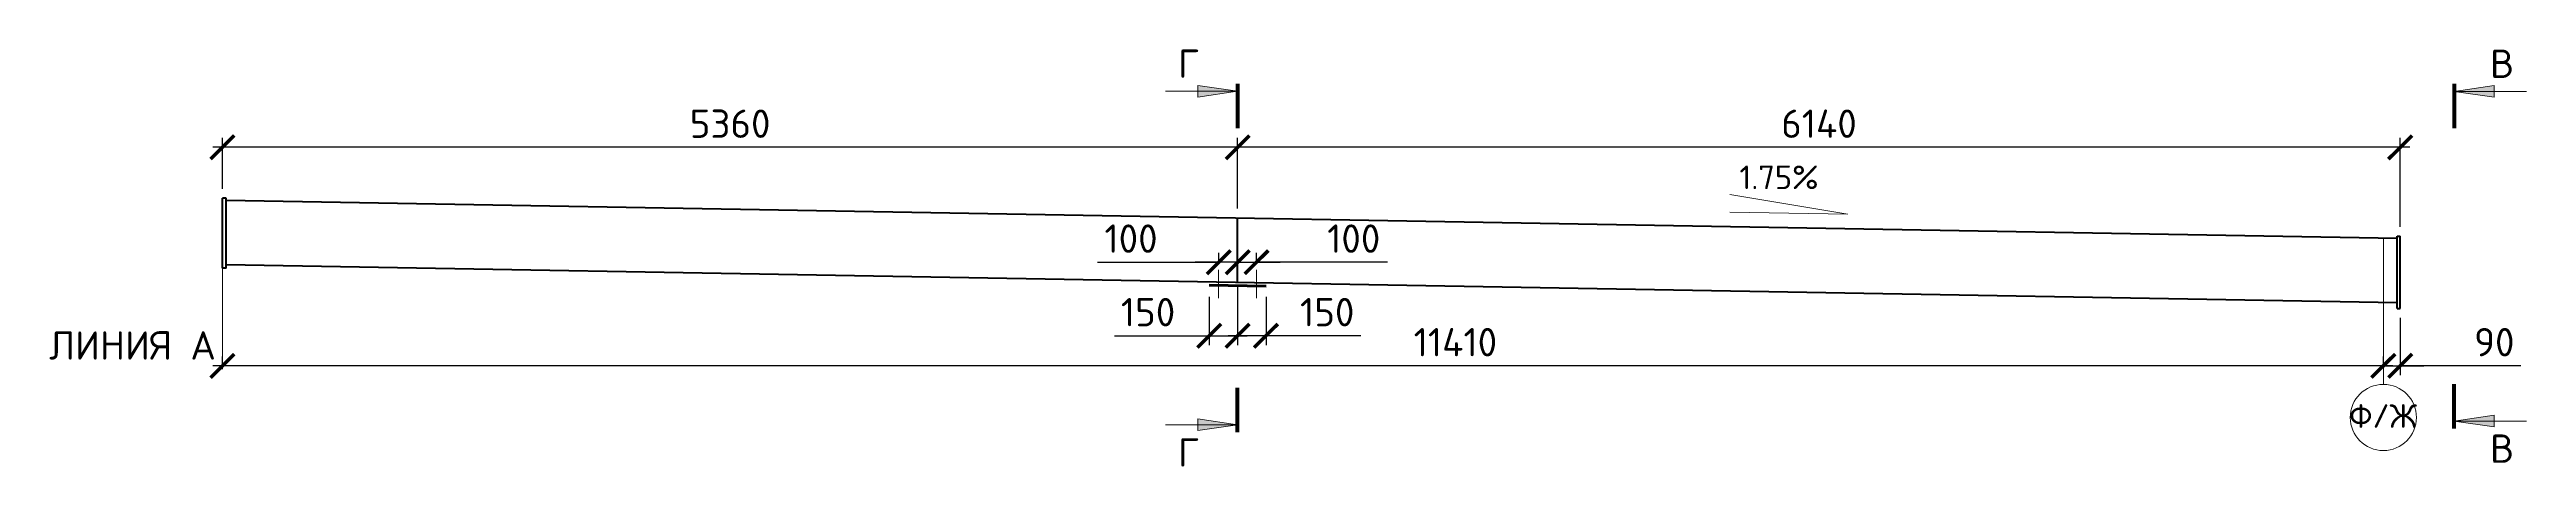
# Model space of a CAD drawing. Header units: millimetres. Extents: x -25910 to 49740, y -35080 to 0.
# Drawn here: x 9160 to 22240, y -30776 to -28569 of the extents above; entities that cross this region are included whole.
import ezdxf

# ---------------------------------------------------------------- set-up
doc = ezdxf.new("R2010")
doc.units = ezdxf.units.MM
doc.linetypes.add('JIS_08_11', pattern=[12.8, 11, -0.6, 0.6, -0.6])
for name, color, linetype, lineweight in [('НАДПИСИ', 11, 'Continuous', 13), ('ОСЕВАЯ', 50, 'JIS_08_11', 13), ('ОСНОВНАЯ', 213, 'Continuous', 35)]:
    doc.layers.add(name, color=color, linetype=linetype, lineweight=lineweight)
doc.styles.add('_ОСК', font='isocpeur.ttf', dxfattribs={"height": 3})
doc.styles.add('ОСК', font='isocpeur.ttf')
doc.dimstyles.new('_ОСК', dxfattribs={"dimscale": 25, "dimtxt": 3, "dimasz": 2.5, "dimexe": 1, "dimexo": 1, "dimgap": 1, "dimtad": 3, "dimdec": 0, "dimzin": 1, "dimdsep": 46, "dimtxsty": '_ОСК', "dimblk": 'ARCHTICK', "dimcen": 2, "dimdle": 1, "dimclrt": 256, "dimadec": 0, "dimazin": 0, "dimtfac": 1, "dimtdec": 0, "dimtmove": 1, "dimatfit": 3, "dimfxl": 1, "dimtvp": 2.25, "dimtfill": 1, "dimtolj": 1, "dimtzin": 1, "dimarcsym": 0})

msp = doc.modelspace()

# ---------------------------------------------------------------- texts
at = {"layer": 'НАДПИСИ', "style": 'ОСК'}
for s, insert, char_height, width, attachment_point in [('Г', (15119.2, -28719.2), 150, 373.756, 7), ('В', (22173.1, -28719.6), 150, 373.756, 9), ('Ф/Ж', (21482.6, -30508.7), 125, 1000, 5), ('В', (22173.1, -30606.2), 150, 373.756, 3), ('Г', (15119.2, -30626), 150, 373.756, 1)]:
    msp.add_mtext(s, dxfattribs=dict(at, insert=insert, char_height=char_height, width=width, attachment_point=attachment_point))

# ---------------------------------------------------------------- blocks, each defined once
blk = doc.blocks.new('_ArchTick')
at = {"color": 0, "linetype": 'ByBlock', "const_width": 0.15}
blk.add_lwpolyline([(-0.5, -0.5), (0.5, 0.5)], dxfattribs=at)
blk = doc.blocks.new('*D409')
at = {"layer": 'Defpoints', "color": 0, "transparency": 16777216}
for p in [(10073, -30243), (10073, -30310), (21484, -30243)]:
    blk.add_point(p, dxfattribs=at)
at = {"layer": 'НАДПИСИ', "color": 0, "lineweight": -2, "transparency": 16777216}
for p, q in [((10073, -30260), (10073, -30193)), ((21534, -30243), (10023, -30243))]:
    blk.add_line(p, q, dxfattribs=at)
at = {"layer": 'НАДПИСИ', "color": 0, "lineweight": -2, "transparency": 16777216, "xscale": 125, "yscale": 125, "zscale": 125, "rotation": 180}
blk.add_blockref('_ArchTick', (10073, -30243), dxfattribs=at)
at = {"layer": 'НАДПИСИ', "color": 0, "lineweight": -2, "transparency": 16777216, "xscale": 125, "yscale": 125, "zscale": 125}
blk.add_blockref('_ArchTick', (21484, -30243), dxfattribs=at)
at = {"layer": 'НАДПИСИ', "transparency": 16777216, "insert": (16584, -30118), "char_height": 150, "attachment_point": 5, "style": '_ОСК', "bg_fill": 3, "box_fill_scale": 1.1, "bg_fill_color": 256, "bg_fill_true_color": 13158600, "bg_fill_transparency": 0}
blk.add_mtext('\\A1;11410', dxfattribs=at)
blk = doc.blocks.new('*D410')
at = {"layer": 'Defpoints', "color": 0, "transparency": 16777216}
for p in [(21573, -29940), (21484, -30282), (21573, -30243)]:
    blk.add_point(p, dxfattribs=at)
at = {"layer": 'НАДПИСИ', "color": 0, "lineweight": -2, "transparency": 16777216}
for p, q in [((21573, -29990), (21573, -30293)), ((21484, -30232), (21484, -30193)), ((21484, -30243), (21359, -30243)), ((21484, -30243), (21573, -30243)), ((21484, -30243), (21573, -30243)), ((21573, -30243), (21698, -30243)), ((22210, -30243), (21573, -30243))]:
    blk.add_line(p, q, dxfattribs=at)
at = {"layer": 'НАДПИСИ', "color": 0, "lineweight": -2, "transparency": 16777216, "xscale": 125, "yscale": 125, "zscale": 125}
blk.add_blockref('_ArchTick', (21484, -30243), dxfattribs=at)
at = {"layer": 'НАДПИСИ', "color": 0, "lineweight": -2, "transparency": 16777216, "xscale": 125, "yscale": 125, "zscale": 125, "rotation": 180}
blk.add_blockref('_ArchTick', (21573, -30243), dxfattribs=at)
at = {"layer": 'НАДПИСИ', "transparency": 16777216, "insert": (22070, -30118), "char_height": 150, "attachment_point": 5, "style": '_ОСК', "bg_fill": 3, "box_fill_scale": 1.1, "bg_fill_color": 256, "bg_fill_true_color": 13158600, "bg_fill_transparency": 0}
blk.add_mtext('\\A1;90', dxfattribs=at)
blk = doc.blocks.new('*D417')
at = {"layer": 'Defpoints', "color": 0, "transparency": 16777216}
for p in [(10073, -29087), (10073, -29356), (15434, -29460)]:
    blk.add_point(p, dxfattribs=at)
at = {"layer": 'НАДПИСИ', "color": 0, "lineweight": -2, "transparency": 16777216}
for p, q in [((15484, -29087), (10023, -29087)), ((10073, -29306), (10073, -29037)), ((15434, -29410), (15434, -29037))]:
    blk.add_line(p, q, dxfattribs=at)
at = {"layer": 'НАДПИСИ', "color": 0, "lineweight": -2, "transparency": 16777216, "xscale": 125, "yscale": 125, "zscale": 125, "rotation": 180}
blk.add_blockref('_ArchTick', (10073, -29087), dxfattribs=at)
at = {"layer": 'НАДПИСИ', "color": 0, "lineweight": -2, "transparency": 16777216, "xscale": 125, "yscale": 125, "zscale": 125}
blk.add_blockref('_ArchTick', (15434, -29087), dxfattribs=at)
at = {"layer": 'НАДПИСИ', "transparency": 16777216, "insert": (12754, -28962), "char_height": 150, "width": 114.82, "attachment_point": 5, "style": '_ОСК', "bg_fill": 3, "box_fill_scale": 1.1, "bg_fill_color": 256, "bg_fill_true_color": 13158600, "bg_fill_transparency": 0}
blk.add_mtext('\\A1;5360', dxfattribs=at)
blk = doc.blocks.new('*D418')
at = {"layer": 'Defpoints', "color": 0, "transparency": 16777216}
for p in [(15434, -29087), (15434, -29356), (21573, -29557)]:
    blk.add_point(p, dxfattribs=at)
at = {"layer": 'НАДПИСИ', "color": 0, "lineweight": -2, "transparency": 16777216}
for p, q in [((21623, -29087), (15384, -29087)), ((15434, -29306), (15434, -29037)), ((21573, -29507), (21573, -29037))]:
    blk.add_line(p, q, dxfattribs=at)
at = {"layer": 'НАДПИСИ', "color": 0, "lineweight": -2, "transparency": 16777216, "xscale": 125, "yscale": 125, "zscale": 125, "rotation": 180}
blk.add_blockref('_ArchTick', (15434, -29087), dxfattribs=at)
at = {"layer": 'НАДПИСИ', "color": 0, "lineweight": -2, "transparency": 16777216, "xscale": 125, "yscale": 125, "zscale": 125}
blk.add_blockref('_ArchTick', (21573, -29087), dxfattribs=at)
at = {"layer": 'НАДПИСИ', "transparency": 16777216, "insert": (18504, -28962), "char_height": 150, "width": 114.82, "attachment_point": 5, "style": '_ОСК', "bg_fill": 3, "box_fill_scale": 1.1, "bg_fill_color": 256, "bg_fill_true_color": 13158600, "bg_fill_transparency": 0}
blk.add_mtext('\\A1;6140', dxfattribs=at)
blk = doc.blocks.new('*D363')
at = {"layer": 'Defpoints', "color": 0, "transparency": 16777216}
for p in [(15434, -29772), (15584, -29828), (15434, -30084)]:
    blk.add_point(p, dxfattribs=at)
at = {"layer": 'НАДПИСИ', "color": 0, "lineweight": -2, "transparency": 16777216}
for p, q in [((15434, -29822), (15434, -30134)), ((15584, -29878), (15584, -30134)), ((15634, -30084), (15384, -30084)), ((16084, -30084), (15584, -30084))]:
    blk.add_line(p, q, dxfattribs=at)
at = {"layer": 'НАДПИСИ', "color": 0, "lineweight": -2, "transparency": 16777216, "xscale": 125, "yscale": 125, "zscale": 125, "rotation": 180}
blk.add_blockref('_ArchTick', (15434, -30084), dxfattribs=at)
at = {"layer": 'НАДПИСИ', "color": 0, "lineweight": -2, "transparency": 16777216, "xscale": 125, "yscale": 125, "zscale": 125}
blk.add_blockref('_ArchTick', (15584, -30084), dxfattribs=at)
at = {"layer": 'НАДПИСИ', "transparency": 16777216, "insert": (15907, -29959), "char_height": 150, "attachment_point": 5, "style": '_ОСК', "bg_fill": 3, "box_fill_scale": 1.1, "bg_fill_color": 256, "bg_fill_true_color": 13158600, "bg_fill_transparency": 0}
blk.add_mtext('\\A1;150', dxfattribs=at)
blk = doc.blocks.new('*D364')
at = {"layer": 'Defpoints', "color": 0, "transparency": 16777216}
for p in [(15434, -29772), (15284, -29828), (15434, -30084)]:
    blk.add_point(p, dxfattribs=at)
at = {"layer": 'НАДПИСИ', "color": 0, "lineweight": -2, "transparency": 16777216}
for p, q in [((15284, -29878), (15284, -30134)), ((15434, -29822), (15434, -30134)), ((14784, -30084), (15284, -30084)), ((15234, -30084), (15484, -30084))]:
    blk.add_line(p, q, dxfattribs=at)
at = {"layer": 'НАДПИСИ', "color": 0, "lineweight": -2, "transparency": 16777216, "xscale": 125, "yscale": 125, "zscale": 125, "rotation": 180}
blk.add_blockref('_ArchTick', (15284, -30084), dxfattribs=at)
at = {"layer": 'НАДПИСИ', "color": 0, "lineweight": -2, "transparency": 16777216, "xscale": 125, "yscale": 125, "zscale": 125}
blk.add_blockref('_ArchTick', (15434, -30084), dxfattribs=at)
at = {"layer": 'НАДПИСИ', "transparency": 16777216, "insert": (14961, -29959), "char_height": 150, "attachment_point": 5, "style": '_ОСК', "bg_fill": 3, "box_fill_scale": 1.1, "bg_fill_color": 256, "bg_fill_true_color": 13158600, "bg_fill_transparency": 0}
blk.add_mtext('\\A1;150', dxfattribs=at)
blk = doc.blocks.new('*D303')
at = {"layer": 'Defpoints', "color": 0, "transparency": 16777216}
for p in [(15334, -29695), (15334, -29735), (15434, -29772)]:
    blk.add_point(p, dxfattribs=at)
at = {"layer": 'НАДПИСИ', "color": 0, "lineweight": -2, "transparency": 16777216}
for p, q in [((15334, -29685), (15334, -29645)), ((15434, -29722), (15434, -29645)), ((14694, -29695), (15334, -29695)), ((15334, -29695), (15209, -29695)), ((15434, -29695), (15334, -29695)), ((15434, -29695), (15334, -29695)), ((15434, -29695), (15559, -29695))]:
    blk.add_line(p, q, dxfattribs=at)
at = {"layer": 'НАДПИСИ', "color": 0, "lineweight": -2, "transparency": 16777216, "xscale": 125, "yscale": 125, "zscale": 125}
blk.add_blockref('_ArchTick', (15334, -29695), dxfattribs=at)
at = {"layer": 'НАДПИСИ', "color": 0, "lineweight": -2, "transparency": 16777216, "xscale": 125, "yscale": 125, "zscale": 125, "rotation": 180}
blk.add_blockref('_ArchTick', (15434, -29695), dxfattribs=at)
at = {"layer": 'НАДПИСИ', "transparency": 16777216, "insert": (14871, -29570), "char_height": 150, "attachment_point": 5, "style": '_ОСК', "bg_fill": 3, "box_fill_scale": 1.1, "bg_fill_color": 256, "bg_fill_true_color": 13158600, "bg_fill_transparency": 0}
blk.add_mtext('\\A1;100', dxfattribs=at)
blk = doc.blocks.new('*D304')
at = {"layer": 'Defpoints', "color": 0, "transparency": 16777216}
for p in [(15434, -29731), (15534, -29695), (15534, -29735)]:
    blk.add_point(p, dxfattribs=at)
at = {"layer": 'НАДПИСИ', "color": 0, "lineweight": -2, "transparency": 16777216}
for p, q in [((15434, -29681), (15434, -29645)), ((15534, -29685), (15534, -29645)), ((15434, -29695), (15309, -29695)), ((15434, -29695), (15534, -29695)), ((15434, -29695), (15534, -29695)), ((15534, -29695), (15659, -29695)), ((16225, -29695), (15534, -29695))]:
    blk.add_line(p, q, dxfattribs=at)
at = {"layer": 'НАДПИСИ', "color": 0, "lineweight": -2, "transparency": 16777216, "xscale": 125, "yscale": 125, "zscale": 125}
blk.add_blockref('_ArchTick', (15434, -29695), dxfattribs=at)
at = {"layer": 'НАДПИСИ', "color": 0, "lineweight": -2, "transparency": 16777216, "xscale": 125, "yscale": 125, "zscale": 125, "rotation": 180}
blk.add_blockref('_ArchTick', (15534, -29695), dxfattribs=at)
at = {"layer": 'НАДПИСИ', "transparency": 16777216, "insert": (16047, -29570), "char_height": 150, "attachment_point": 5, "style": '_ОСК', "bg_fill": 3, "box_fill_scale": 1.1, "bg_fill_color": 256, "bg_fill_true_color": 13158600, "bg_fill_transparency": 0}
blk.add_mtext('\\A1;100', dxfattribs=at)

# ---------------------------------------------------------------- hatches: boundary and pattern name
at = {"layer": 'НАДПИСИ'}
h = msp.add_hatch(color=256, dxfattribs=at)
h.paths.add_polyline_path([(21858.5, -28790.9), (22069.2, -28790.9), (22069.2, -28759.7)])
h.paths.add_polyline_path([(21858.5, -28790.9), (22069.2, -28822), (22069.2, -28790.9)])
h = msp.add_hatch(color=256, dxfattribs=at)
h.paths.add_polyline_path([(15433.8, -30554.8), (15223.1, -30554.8), (15223.1, -30586)])
h.paths.add_polyline_path([(15433.8, -30554.8), (15223.1, -30523.7), (15223.1, -30554.8)])
h = msp.add_hatch(color=256, dxfattribs=at)
h.paths.add_polyline_path([(21858.5, -30535), (22069.2, -30535), (22069.2, -30566.2)])
h.paths.add_polyline_path([(21858.5, -30535), (22069.2, -30503.9), (22069.2, -30535)])

# ---------------------------------------------------------------- linework, layer by layer
at = {"color": 7, "lineweight": 70}
for p, q in [((21858.5, -28751.2), (21858.5, -28986.5)), ((21858.5, -30574.7), (21858.5, -30339.4))]:
    msp.add_line(p, q, dxfattribs=at)
at = {"layer": 'НАДПИСИ'}
for p, q in [((15433.8, -28790.4), (15223.1, -28759.3)), ((15223.1, -28759.3), (15223.1, -28790.4)), ((21858.5, -28790.9), (22069.2, -28759.7)), ((22069.2, -28759.7), (22069.2, -28790.9)), ((15052.6, -28790.4), (15433.8, -28790.4)), ((22239.7, -28790.9), (21858.5, -28790.9)), ((21858.5, -28790.9), (22069.2, -28822)), ((22069.2, -28822), (22069.2, -28790.9)), ((15052.6, -30554.8), (15433.8, -30554.8)), ((15433.8, -30554.8), (15223.1, -30523.7)), ((15223.1, -30523.7), (15223.1, -30554.8)), ((15433.8, -30554.8), (15223.1, -30586)), ((15223.1, -30586), (15223.1, -30554.8)), ((21858.5, -30535), (22069.2, -30503.9)), ((22239.7, -30535), (21858.5, -30535)), ((21858.5, -30535), (22069.2, -30566.2)), ((22069.2, -30503.9), (22069.2, -30535)), ((22069.2, -30566.2), (22069.2, -30535))]:
    msp.add_line(p, q, dxfattribs=at)
msp.add_circle((21484, -30516.1), 175, dxfattribs=at)
at = {"layer": 'ОСЕВАЯ', "linetype": 'JIS_08_11', "ltscale": 150}
msp.add_line((21484, -30341.1), (21484, -29565.9), dxfattribs=at)
at = {"layer": 'ОСНОВНАЯ'}
for p, q in [((10073.4, -29726.2), (10073.4, -29356.2)), ((10093.4, -29356.2), (10073.4, -29356.2)), ((10093.4, -29726.2), (10093.4, -29356.2)), ((10093.4, -29366.5), (21557.4, -29567.1)), ((10093.4, -29366.5), (21557.4, -29567.1)), ((15433.8, -29800), (15433.8, -29460)), ((21557.4, -29939.5), (21557.4, -29557.1)), ((21557.4, -29557.1), (21573.4, -29557.1)), ((21573.4, -29939.5), (21573.4, -29557.1)), ((10093.4, -29726.2), (10073.4, -29726.2)), ((10093.4, -29706.6), (21557.4, -29907.2)), ((21557.4, -29939.5), (21573.4, -29939.5))]:
    msp.add_line(p, q, dxfattribs=at)
at = {"layer": 'ОСНОВНАЯ', "color": 1, "lineweight": 50}
msp.add_line((15583.9, -29821.8), (15284, -29816.5), dxfattribs=at)

msp.set_redraw_order([(e.dxf.handle, doc.entitydb.next_handle()) for e in msp.query("TEXT MTEXT ATTDEF DIMENSION ARC_DIMENSION")])  # texts and dimensions are drawn at this point

# ---------------------------------------------------------------- next in the draw order: dimensions: what is measured, and where the dimension line sits
at = {"layer": 'НАДПИСИ'}
dim = msp.add_linear_dim(base=(10073.4, -29087.4), p1=(15433.8, -29460), p2=(10073.4, -29356.2), angle=180, dimstyle='_ОСК', dxfattribs=at)
dim.commit()
dim.dimension.update_dxf_attribs({"geometry": '*D417', "text_midpoint": (12753.6, -29087.4), "dimtype": 160})
dim = msp.add_linear_dim(base=(10073.4, -30242.6), p1=(21484, -30242.6), p2=(10073.4, -30310.1), angle=180, text='11410', dimstyle='_ОСК', dxfattribs=at)
dim.commit()
dim.dimension.update_dxf_attribs({"geometry": '*D409', "text_midpoint": (16584.4, -30242.6), "dimtype": 160})

# ---------------------------------------------------------------- next in the draw order: linework, layer by layer
at = {"color": 7, "lineweight": 70}
msp.add_line((15433.8, -30594.5), (15433.8, -30359.2), dxfattribs=at)
at = {"layer": 'НАДПИСИ'}
for p, q in [((15223.1, -28821.6), (15223.1, -28790.4)), ((10073.4, -29541.2), (10073.4, -30242.6))]:
    msp.add_line(p, q, dxfattribs=at)

# ---------------------------------------------------------------- next in the draw order: texts
at = {"layer": 'НАДПИСИ', "insert": (9158.2, -30210.6), "char_height": 150, "width": 1243.879, "attachment_point": 7, "style": 'ОСК'}
msp.add_mtext('ЛИНИЯ А', dxfattribs=at)

# ---------------------------------------------------------------- next in the draw order: dimensions: what is measured, and where the dimension line sits
at = {"layer": 'НАДПИСИ'}
for base, p1, p2, picture, middle in [((15433.8, -29087.4), (21573.4, -29557.1), (15433.8, -29356.2), '*D418', (18503.6, -29087.4)), ((15433.8, -30084), (15583.8, -29828.1), (15433.8, -29772.3), '*D363', (15906.5, -30091.7))]:
    dim = msp.add_linear_dim(base=base, p1=p1, p2=p2, angle=180, dimstyle='_ОСК', dxfattribs=at)
    dim.commit()
    dim.dimension.update_dxf_attribs({"geometry": picture, "text_midpoint": middle, "dimtype": 160})
dim = msp.add_linear_dim(base=(21573.4, -30242.6), p1=(21484, -30282), p2=(21573.4, -29939.5), text='90', dimstyle='_ОСК', dxfattribs=at)
dim.commit()
dim.dimension.update_dxf_attribs({"geometry": '*D410', "text_midpoint": (22070.1, -30238.6), "dimtype": 160})

# ---------------------------------------------------------------- next in the draw order: hatches: boundary and pattern name
h = msp.add_hatch(color=256, dxfattribs=at)
h.paths.add_polyline_path([(15433.8, -28790.4), (15223.1, -28790.4), (15223.1, -28759.3)])
h.paths.add_polyline_path([(15433.8, -28790.4), (15223.1, -28821.6), (15223.1, -28790.4)])

# ---------------------------------------------------------------- next in the draw order: linework, layer by layer
at = {"color": 7, "lineweight": 70}
msp.add_line((15433.8, -28750.8), (15433.8, -28986), dxfattribs=at)
at = {"layer": 'НАДПИСИ'}
for p, q in [((15433.8, -28790.4), (15223.1, -28821.6)), ((18655.5, -29440.4), (18033.9, -29335.8)), ((18655.5, -29440.4), (18032.2, -29429.5))]:
    msp.add_line(p, q, dxfattribs=at)

# ---------------------------------------------------------------- next in the draw order: texts
at = {"layer": 'НАДПИСИ', "insert": (18501.7, -29308.2), "char_height": 125, "width": 754.734, "attachment_point": 9, "style": 'ОСК'}
msp.add_mtext('1.75%', dxfattribs=at)

# ---------------------------------------------------------------- next in the draw order: dimensions: what is measured, and where the dimension line sits
at = {"layer": 'НАДПИСИ'}
dim = msp.add_linear_dim(base=(15433.8, -30084), p1=(15283.8, -29828.1), p2=(15433.8, -29772.3), dimstyle='_ОСК', dxfattribs=at)
dim.commit()
dim.dimension.update_dxf_attribs({"geometry": '*D364', "text_midpoint": (14961, -30091.7), "dimtype": 160})

# ---------------------------------------------------------------- next in the draw order: linework, layer by layer
for p, q in [((15333.8, -29885.1), (15333.8, -29735.5)), ((15533.8, -29885.1), (15533.8, -29735.5))]:
    msp.add_line(p, q, dxfattribs=at)

# ---------------------------------------------------------------- next in the draw order: dimensions: what is measured, and where the dimension line sits
dim = msp.add_linear_dim(base=(15333.8, -29694.8), p1=(15433.8, -29772.3), p2=(15333.8, -29735.5), dimstyle='_ОСК', dxfattribs=at)
dim.commit()
dim.dimension.update_dxf_attribs({"geometry": '*D303', "text_midpoint": (14871.1, -29723.7), "dimtype": 160})

# ---------------------------------------------------------------- next in the draw order: dimensions: what is measured, and where the dimension line sits
dim = msp.add_linear_dim(base=(15533.8, -29694.8), p1=(15433.8, -29730.9), p2=(15533.8, -29735.5), dimstyle='_ОСК', dxfattribs=at)
dim.commit()
dim.dimension.update_dxf_attribs({"geometry": '*D304', "text_midpoint": (16047.1, -29648.9), "dimtype": 160})

doc.saveas('drawing.dxf')
